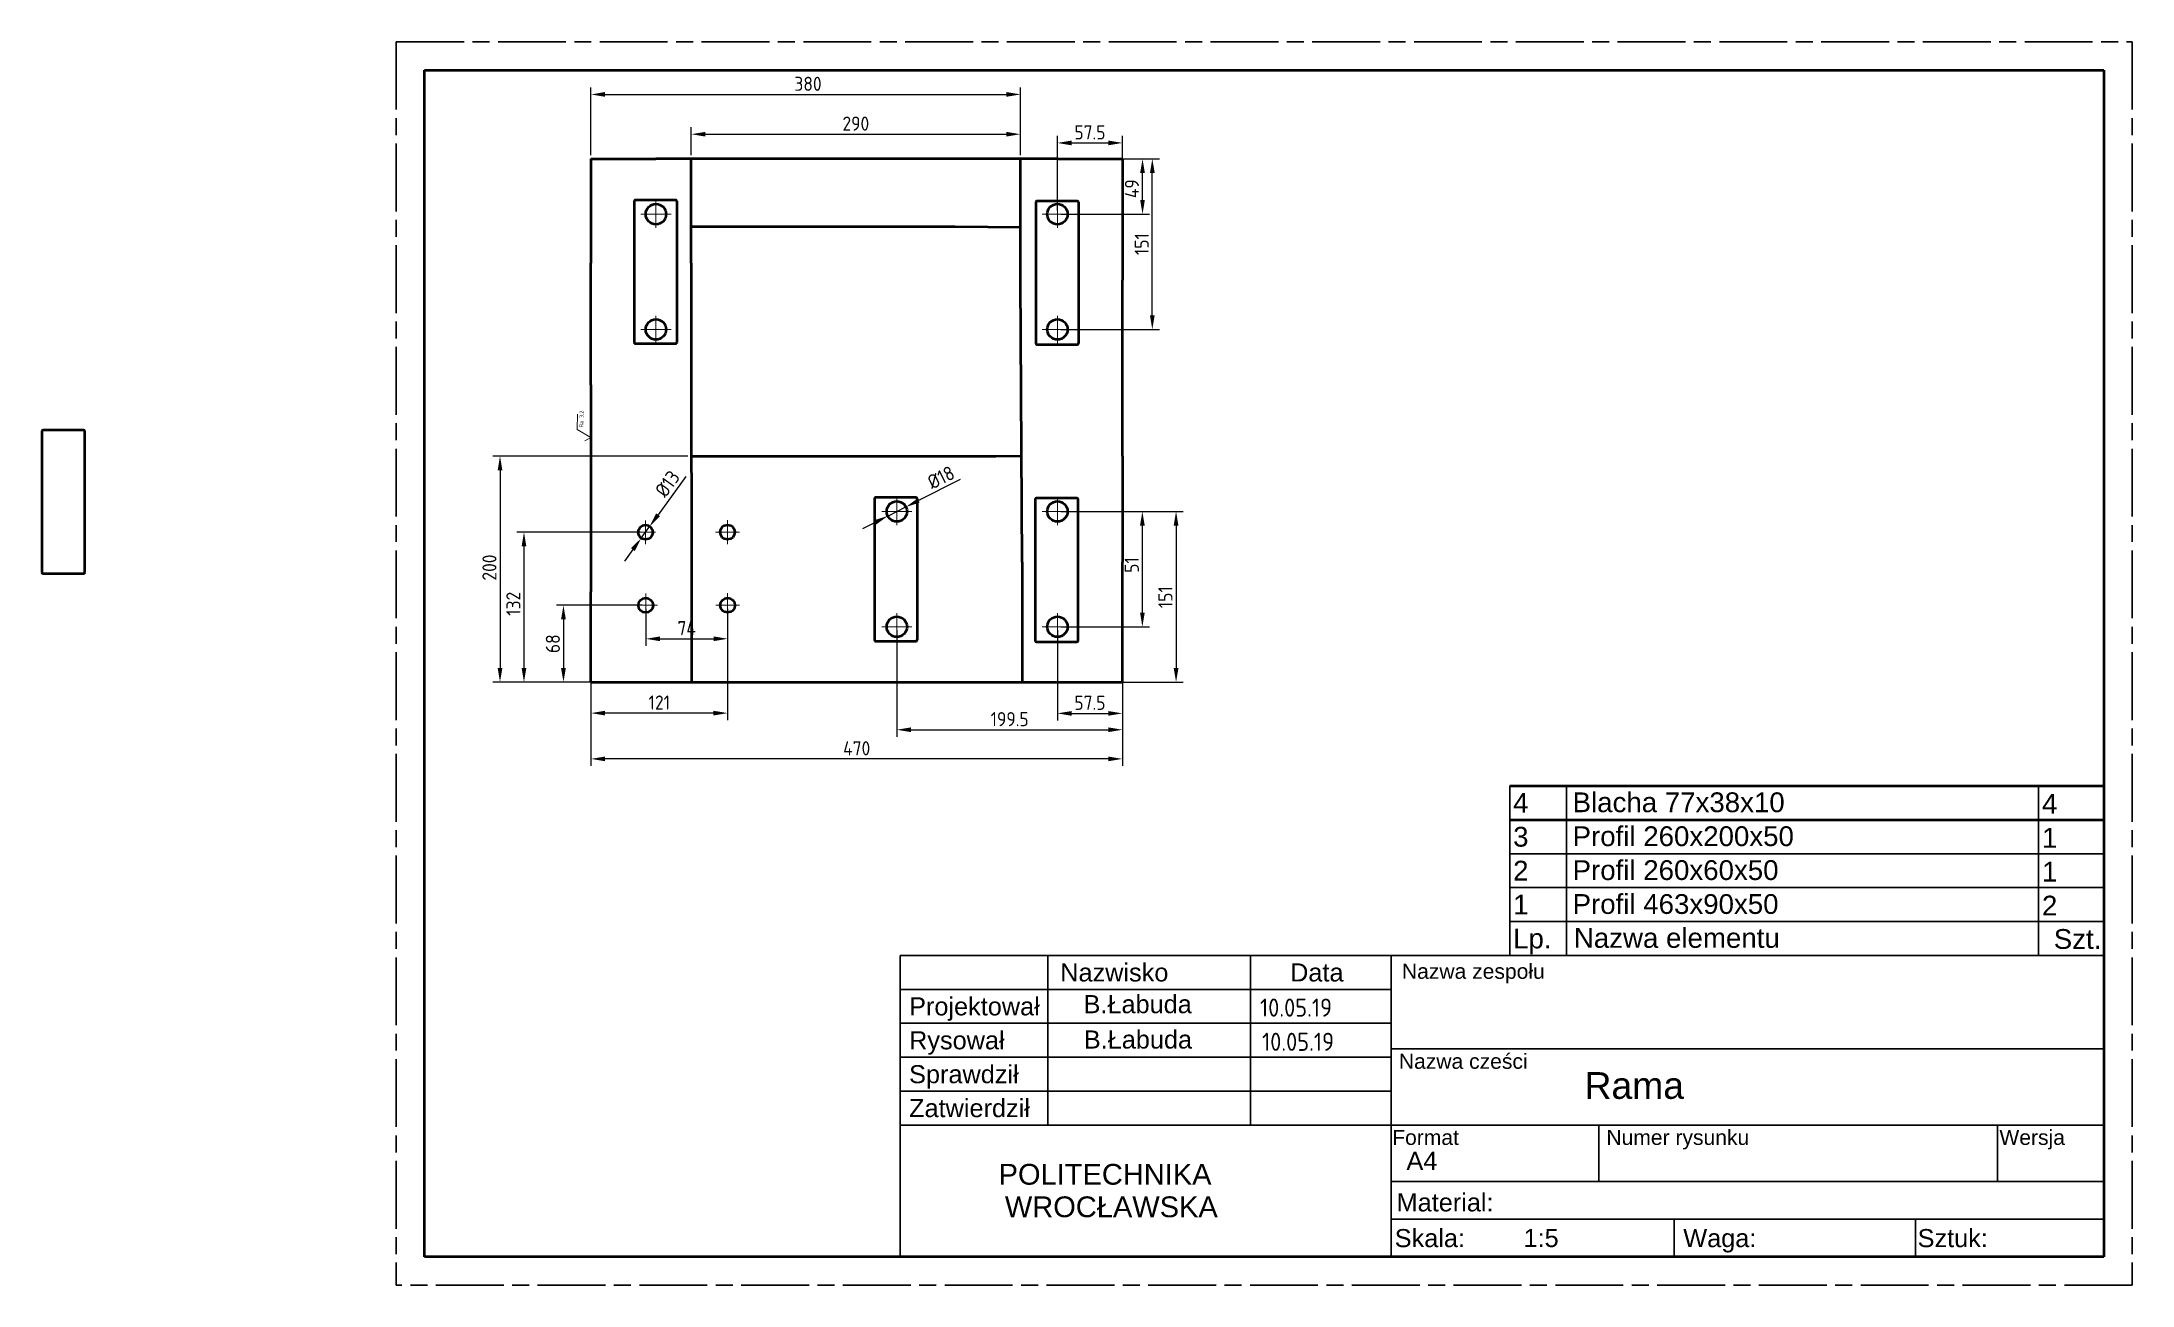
# Model space of a CAD drawing. Header units: millimetres. Extents: x 98 to 4367, y -12 to 2058.
# Drawn here: x 3351.1 to 3720.8, y 372.7 to 592.7 of the extents above; entities that cross this region are included whole.
import ezdxf
from ezdxf.enums import TextEntityAlignment as Align

# ---------------------------------------------------------------- set-up
doc = ezdxf.new("R2010")
doc.units = ezdxf.units.MM
doc.linetypes.add('AM_ISO08W050', pattern=[18, 12, -1.5, 3, -1.5])
doc.linetypes.add('AM_ISO08W050x2', pattern=[9, 6, -0.75, 1.5, -0.75])
doc.layers.get('0').update_dxf_attribs({"lineweight": 50})
doc.layers.get('Defpoints').update_dxf_attribs({"lineweight": 30})
for name, color, linetype, lineweight in [('AM_5', 7, 'Continuous', 15), ('AM_7N', 7, 'AM_ISO08W050', 15), ('Default', 7, 'Continuous', 30)]:
    doc.layers.add(name, color=color, linetype=linetype, lineweight=lineweight)
doc.layers.add('niewidoczna', color=7, linetype='AM_ISO08W050', lineweight=30, plot=False)
doc.styles.add('Annotative', font='arial.ttf')
doc.styles.add('SEACAD_arial_ttf', font='arial.ttf')
doc.styles.add('SEACAD_arial_ttfB', font='arial.ttf')
doc.styles.get("Standard").update_dxf_attribs({"font": 'geniso.shx'})
doc.dimstyles.new('ISO-25$0', dxfattribs={"dimtxt": 2.5, "dimasz": 2.5, "dimexe": 1.25, "dimexo": 0.625, "dimtad": 1, "dimtxsty": 'Standard', "dimcen": 2.5, "dimadec": 0, "dimazin": 0, "dimtfac": 1, "dimtmove": 0, "dimatfit": 3, "dimfxl": 1, "dimarcsym": 0})
doc.dimstyles.new('ISO-25$3', dxfattribs={"dimtxt": 2.5, "dimasz": 2.5, "dimexe": 1.25, "dimexo": 0.625, "dimtad": 1, "dimtxsty": 'Standard', "dimcen": 2.5, "dimadec": 0, "dimazin": 0, "dimtfac": 1, "dimtmove": 0, "dimatfit": 3, "dimfxl": 1, "dimarcsym": 0})

msp = doc.modelspace()

# ---------------------------------------------------------------- texts
at = {"char_height": 3.2004, "width": 23.60693, "attachment_point": 1, "style": 'SEACAD_arial_ttfB'}
for s, insert in [('B.Łabuda', (3535.372, 424.033)), ('B.Łabuda', (3535.42, 417.779)), ('1:5', (3613.176, 382.656))]:
    msp.add_mtext(s, dxfattribs=dict(at, insert=insert))
at = {"layer": 'AM_5', "attachment_point": 1}
for s, width, insert, char_height in [('{\\C0;10.05.19}', 35.79879, (3566.582, 423.426), 3.2004), ('{\\C0;10.05.19}', 35.79879, (3566.938, 417.374), 3.2004), ('{\\fArial|b0|i0|c238|p34;\\C0;Rama}', 69.20674, (3623.961, 410.405), 4.725)]:
    msp.add_mtext_dynamic_manual_height_columns(s, width=width, gutter_width=12.5, heights=[0], dxfattribs=dict(at, insert=insert, char_height=char_height))
at = {"layer": 'Default', "color": 7, "linetype": 'Continuous'}
for s, height, style, p in [('Nazwisko', 3.2004, 'SEACAD_arial_ttf', (3531.245, 429.645)), ('Data', 3.2004, 'SEACAD_arial_ttf', (3571.899, 429.645)), (' Nazwa zespołu', 2.667, 'SEACAD_arial_ttf', (3590.636, 429.585)), ('Projektował', 3.2004, 'SEACAD_arial_ttf', (3504.517, 423.644)), ('Rysował', 3.2004, 'SEACAD_arial_ttf', (3504.517, 417.643)), ('Sprawdził', 3.2004, 'SEACAD_arial_ttf', (3504.517, 411.643)), ('Nazwa cześci', 2.667, 'SEACAD_arial_ttf', (3591.133, 413.661)), ('Zatwierdził', 3.2004, 'SEACAD_arial_ttf', (3504.517, 405.642)), ('Format', 2.667, 'SEACAD_arial_ttf', (3589.951, 400.193)), ('Numer rysunku', 2.667, 'SEACAD_arial_ttf', (3627.829, 400.193)), ('Wersja', 2.667, 'SEACAD_arial_ttf', (3697.339, 400.193)), ('A4', 3.2004, 'SEACAD_arial_ttfB', (3592.473, 396.307)), ('     POLITECHNIKA                      ', 3.675, 'SEACAD_arial_ttf', (3513.219, 394.167)), ('             WROCŁAWSKA', 3.675, 'SEACAD_arial_ttf', (3502.917, 388.415)), ('Material:', 3.2004, 'SEACAD_arial_ttf', (3590.734, 388.963)), ('Skala:', 3.2004, 'SEACAD_arial_ttf', (3590.401, 382.639)), ('Waga:', 3.2004, 'SEACAD_arial_ttf', (3641.431, 382.639)), ('Sztuk:', 3.2004, 'SEACAD_arial_ttf', (3682.875, 382.639))]:
    msp.add_text(s, height=height, dxfattribs=dict(at, style=style)).set_placement(p, align=Align.TOP_LEFT)
at = {"layer": 'Default', "char_height": 2.5, "attachment_point": 1, "style": 'Annotative'}
for s, insert, width in [('{\\H1.4x;4}', (3611.343, 459.804), 8.72614), ('{\\H1.4x;Blacha 77x38x10}', (3621.857, 459.899), 80.01763), ('{\\H1.4x;4}', (3704.867, 459.619), 8.72614), ('{\\H1.4x;3}', (3611.343, 453.804), 8.72614), ('{\\H1.4x;Profil 260x200x50}', (3621.857, 453.899), 80.01763), ('{\\H1.4x;1}', (3704.867, 453.619), 8.72614), ('{\\H1.4x;2}', (3611.343, 447.804), 8.72614), ('{\\H1.4x;Profil 260x60x50}', (3621.857, 447.899), 59.88846), ('{\\H1.4x;1}', (3704.867, 447.619), 8.72614), ('{\\H1.4x;1}', (3611.343, 441.804), 8.72614), ('{\\H1.4x;Profil 463x90x50}', (3621.857, 441.899), 59.88846), ('{\\H1.4x;2}', (3704.867, 441.619), 8.72614), ('{\\H1.4x;Lp.}', (3611.343, 435.804), 8.72614), ('{\\H1.4x;Nazwa elementu}', (3622.082, 435.899), 59.88846), ('{\\H1.4x;Szt.}', (3706.951, 435.714), 8.72614)]:
    msp.add_mtext(s, dxfattribs=dict(at, insert=insert, width=width))

# ---------------------------------------------------------------- blocks, each defined once
blk = doc.blocks.new('*D960')
at = {"layer": 'AM_5', "color": 0, "lineweight": -2, "transparency": 16777216}
for p, q in [((3530.75, 488.58), (3530.75, 472.63)), ((3542.25, 488.58), (3542.25, 472.63)), ((3533.25, 473.88), (3539.75, 473.88))]:
    blk.add_line(p, q, dxfattribs=at)
at = {"layer": 'AM_5', "color": 0, "transparency": 16777216}
for points in [[(3533.25, 474.29), (3533.25, 473.46), (3530.75, 473.88)], [(3539.75, 474.29), (3539.75, 473.46), (3542.25, 473.88)]]:
    blk.add_solid(points, dxfattribs=at)
at = {"layer": 'Defpoints', "color": 0, "transparency": 16777216}
for p in [(3530.75, 489.21), (3542.25, 489.21), (3542.25, 473.88)]:
    blk.add_point(p, dxfattribs=at)
at = {"layer": 'AM_5', "color": 0, "transparency": 16777216, "insert": (3536.5, 475.75), "char_height": 2.5, "attachment_point": 5}
blk.add_mtext('57.5', dxfattribs=at)
blk = doc.blocks.new('*D961')
at = {"layer": 'AM_5', "color": 0, "lineweight": -2, "transparency": 16777216}
for p, q in [((3502.35, 488.58), (3502.35, 469.73)), ((3542.25, 488.58), (3542.25, 469.73)), ((3504.85, 470.98), (3539.75, 470.98))]:
    blk.add_line(p, q, dxfattribs=at)
at = {"layer": 'AM_5', "color": 0, "transparency": 16777216}
for points in [[(3504.85, 471.4), (3504.85, 470.57), (3502.35, 470.98)], [(3539.75, 471.4), (3539.75, 470.57), (3542.25, 470.98)]]:
    blk.add_solid(points, dxfattribs=at)
at = {"layer": 'Defpoints', "color": 0, "transparency": 16777216}
for p in [(3502.35, 489.21), (3542.25, 489.21), (3542.25, 470.98)]:
    blk.add_point(p, dxfattribs=at)
at = {"layer": 'AM_5', "color": 0, "transparency": 16777216, "insert": (3522.3, 472.86), "char_height": 2.5, "attachment_point": 5}
blk.add_mtext('199.5', dxfattribs=at)
blk = doc.blocks.new('*D962')
at = {"layer": 'AM_5', "color": 0, "lineweight": -2, "transparency": 16777216}
for p, q in [((3448.25, 478.78), (3448.25, 464.58)), ((3542.25, 478.78), (3542.25, 464.58)), ((3539.75, 465.83), (3450.75, 465.83))]:
    blk.add_line(p, q, dxfattribs=at)
at = {"layer": 'AM_5', "color": 0, "transparency": 16777216}
for points in [[(3450.75, 466.24), (3450.75, 465.41), (3448.25, 465.83)], [(3539.75, 466.24), (3539.75, 465.41), (3542.25, 465.83)]]:
    blk.add_solid(points, dxfattribs=at)
at = {"layer": 'Defpoints', "color": 0, "transparency": 16777216}
for p in [(3448.25, 479.41), (3542.25, 479.41), (3448.25, 465.83)]:
    blk.add_point(p, dxfattribs=at)
at = {"layer": 'AM_5', "color": 0, "transparency": 16777216, "insert": (3495.25, 467.7), "char_height": 2.5, "attachment_point": 5}
blk.add_mtext('470', dxfattribs=at)
blk = doc.blocks.new('*D963')
at = {"layer": 'AM_5', "color": 0, "lineweight": -2, "transparency": 16777216}
for p, q in [((3448.25, 492.39), (3448.25, 472.68)), ((3472.42, 492.39), (3472.42, 472.68)), ((3469.92, 473.93), (3450.75, 473.93))]:
    blk.add_line(p, q, dxfattribs=at)
at = {"layer": 'AM_5', "color": 0, "transparency": 16777216}
for points in [[(3450.75, 474.34), (3450.75, 473.51), (3448.25, 473.93)], [(3469.92, 474.34), (3469.92, 473.51), (3472.42, 473.93)]]:
    blk.add_solid(points, dxfattribs=at)
at = {"layer": 'Defpoints', "color": 0, "transparency": 16777216}
for p in [(3448.25, 493.02), (3472.42, 493.02), (3448.25, 473.93)]:
    blk.add_point(p, dxfattribs=at)
at = {"layer": 'AM_5', "color": 0, "transparency": 16777216, "insert": (3460.34, 475.8), "char_height": 2.5, "attachment_point": 5}
blk.add_mtext('121', dxfattribs=at)
blk = doc.blocks.new('*D964')
at = {"layer": 'AM_5', "color": 0, "lineweight": -2, "transparency": 16777216}
for p, q in [((3457.95, 492.38), (3457.95, 485.82)), ((3472.42, 492.39), (3472.43, 485.83)), ((3460.45, 487.07), (3469.93, 487.08))]:
    blk.add_line(p, q, dxfattribs=at)
at = {"layer": 'AM_5', "color": 0, "transparency": 16777216}
for points in [[(3460.45, 487.49), (3460.45, 486.66), (3457.95, 487.07)], [(3469.93, 487.5), (3469.93, 486.66), (3472.43, 487.08)]]:
    blk.add_solid(points, dxfattribs=at)
at = {"layer": 'Defpoints', "color": 0, "transparency": 16777216}
for p in [(3457.94, 493.01), (3472.42, 493.02), (3472.43, 487.08)]:
    blk.add_point(p, dxfattribs=at)
at = {"layer": 'AM_5', "color": 0, "transparency": 16777216, "insert": (3465.19, 488.95), "char_height": 2.5, "attachment_point": 5, "rotation": 0.0402}
blk.add_mtext('74', dxfattribs=at)
blk = doc.blocks.new('*D965')
at = {"layer": 'AM_5', "color": 0, "lineweight": -2, "transparency": 16777216}
for p, q in [((3457.32, 493.01), (3442.14, 493.01)), ((3443.39, 490.51), (3443.39, 481.91)), ((3457.32, 479.41), (3442.14, 479.41))]:
    blk.add_line(p, q, dxfattribs=at)
at = {"layer": 'AM_5', "color": 0, "transparency": 16777216}
for points in [[(3442.97, 490.51), (3443.81, 490.51), (3443.39, 493.01)], [(3442.97, 481.91), (3443.81, 481.91), (3443.39, 479.41)]]:
    blk.add_solid(points, dxfattribs=at)
at = {"layer": 'Defpoints', "color": 0, "transparency": 16777216}
for p in [(3457.94, 493.01), (3443.39, 479.41), (3457.94, 479.41)]:
    blk.add_point(p, dxfattribs=at)
at = {"layer": 'AM_5', "color": 0, "transparency": 16777216, "insert": (3441.52, 486.21), "char_height": 2.5, "attachment_point": 5, "rotation": 90}
blk.add_mtext('68', dxfattribs=at)
blk = doc.blocks.new('*D957')
at = {"layer": 'AM_5', "color": 0, "lineweight": -2, "transparency": 16777216}
for p, q in [((3456.96, 505.93), (3435.16, 505.93)), ((3436.41, 503.43), (3436.41, 481.91)), ((3456.96, 479.41), (3435.16, 479.41))]:
    blk.add_line(p, q, dxfattribs=at)
at = {"layer": 'AM_5', "color": 0, "transparency": 16777216}
for points in [[(3435.99, 503.43), (3436.83, 503.43), (3436.41, 505.93)], [(3435.99, 481.91), (3436.83, 481.91), (3436.41, 479.41)]]:
    blk.add_solid(points, dxfattribs=at)
at = {"layer": 'Defpoints', "color": 0, "transparency": 16777216}
for p in [(3457.58, 505.93), (3436.41, 479.41), (3457.58, 479.41)]:
    blk.add_point(p, dxfattribs=at)
at = {"layer": 'AM_5', "color": 0, "transparency": 16777216, "insert": (3434.54, 493.27), "char_height": 2.5, "attachment_point": 5, "rotation": 90}
blk.add_mtext('132', dxfattribs=at)
blk = doc.blocks.new('*D966')
at = {"layer": 'AM_5', "color": 0, "lineweight": -2, "transparency": 16777216}
for p, q in [((3465.4, 519.41), (3430.92, 519.41)), ((3432.17, 516.91), (3432.17, 481.91)), ((3465.4, 479.41), (3430.92, 479.41))]:
    blk.add_line(p, q, dxfattribs=at)
at = {"layer": 'AM_5', "color": 0, "transparency": 16777216}
for points in [[(3431.76, 516.91), (3432.59, 516.91), (3432.17, 519.41)], [(3431.76, 481.91), (3432.59, 481.91), (3432.17, 479.41)]]:
    blk.add_solid(points, dxfattribs=at)
at = {"layer": 'Defpoints', "color": 0, "transparency": 16777216}
for p in [(3466.02, 519.41), (3432.17, 479.41), (3466.02, 479.41)]:
    blk.add_point(p, dxfattribs=at)
at = {"layer": 'AM_5', "color": 0, "transparency": 16777216, "insert": (3430.3, 499.68), "char_height": 2.5, "attachment_point": 5, "rotation": 90}
blk.add_mtext('200', dxfattribs=at)
blk = doc.blocks.new('*S956')
at = {"layer": 'AM_5', "color": 2}
for p, q in [((1458.4, 1794.7), (1451.1, 1782.6)), ((1461.3, 1789.4), (1458.4, 1794.7)), ((1451.1, 1782.6), (1437.6, 1782.8))]:
    blk.add_line(p, q, dxfattribs=at)
at = {"layer": 'AM_5', "color": 2, "insert": (1449.5, 1787.9), "char_height": 3.5, "attachment_point": 7, "rotation": 178.8211}
blk.add_mtext('Ra 3.2', dxfattribs=at)
blk = doc.blocks.new('*D967')
at = {"layer": 'AM_5', "color": 0, "lineweight": -2, "transparency": 16777216}
for p, q in [((3465.02, 515.79), (3460.12, 509.01)), ((3457.14, 504.88), (3458.66, 506.99)), ((3455.67, 502.85), (3454.21, 500.83))]:
    blk.add_line(p, q, dxfattribs=at)
at = {"layer": 'AM_5', "color": 0, "transparency": 16777216}
for points in [[(3459.79, 509.26), (3460.46, 508.77), (3458.66, 506.99)], [(3455.34, 503.1), (3456.01, 502.61), (3457.14, 504.88)]]:
    blk.add_solid(points, dxfattribs=at)
at = {"layer": 'Defpoints', "color": 0, "transparency": 16777216}
for p in [(3458.66, 506.99, 0), (3457.14, 504.88, 0)]:
    blk.add_point(p, dxfattribs=at)
at = {"layer": 'AM_5', "color": 0, "transparency": 16777216, "insert": (3461.78, 514.51), "char_height": 2.5, "attachment_point": 5, "rotation": 54.1512}
blk.add_mtext('%%C13', dxfattribs=at)
blk = doc.blocks.new('*D968')
at = {"layer": 'AM_5', "color": 0, "lineweight": -2, "transparency": 16777216}
for p, q in [((3513.57, 515.24), (3506.19, 511.54)), ((3500.74, 508.8), (3503.96, 510.41)), ((3498.51, 507.68), (3496.27, 506.55))]:
    blk.add_line(p, q, dxfattribs=at)
at = {"layer": 'AM_5', "color": 0, "transparency": 16777216}
for points in [[(3506.01, 511.91), (3506.38, 511.16), (3503.96, 510.41)], [(3498.32, 508.05), (3498.7, 507.3), (3500.74, 508.8)]]:
    blk.add_solid(points, dxfattribs=at)
at = {"layer": 'Defpoints', "color": 0, "transparency": 16777216}
for p in [(3503.96, 510.41, 0), (3500.74, 508.8, 0)]:
    blk.add_point(p, dxfattribs=at)
at = {"layer": 'AM_5', "color": 0, "transparency": 16777216, "insert": (3510.16, 515.63), "char_height": 2.5, "attachment_point": 5, "rotation": 26.67}
blk.add_mtext('%%C18', dxfattribs=at)
blk = doc.blocks.new('*D969')
at = {"layer": 'AM_5', "color": 0, "lineweight": -2, "transparency": 16777216}
for p, q in [((3531.38, 509.61), (3552.98, 509.61)), ((3551.73, 507.11), (3551.73, 481.91)), ((3531.38, 479.41), (3552.98, 479.41))]:
    blk.add_line(p, q, dxfattribs=at)
at = {"layer": 'AM_5', "color": 0, "transparency": 16777216}
for points in [[(3551.31, 507.11), (3552.15, 507.11), (3551.73, 509.61)], [(3551.31, 481.91), (3552.15, 481.91), (3551.73, 479.41)]]:
    blk.add_solid(points, dxfattribs=at)
at = {"layer": 'Defpoints', "color": 0, "transparency": 16777216}
for p in [(3530.75, 509.61), (3530.75, 479.41), (3551.73, 479.41)]:
    blk.add_point(p, dxfattribs=at)
at = {"layer": 'AM_5', "color": 0, "transparency": 16777216, "insert": (3549.85, 494.43), "char_height": 2.5, "attachment_point": 5, "rotation": 90}
blk.add_mtext('151', dxfattribs=at)
blk = doc.blocks.new('*D970')
at = {"layer": 'AM_5', "color": 0, "lineweight": -2, "transparency": 16777216}
for p, q in [((3531.38, 509.61), (3547.02, 509.61)), ((3545.77, 491.71), (3545.77, 507.11)), ((3531.38, 489.21), (3547.02, 489.21))]:
    blk.add_line(p, q, dxfattribs=at)
at = {"layer": 'AM_5', "color": 0, "transparency": 16777216}
for points in [[(3545.36, 507.11), (3546.19, 507.11), (3545.77, 509.61)], [(3545.36, 491.71), (3546.19, 491.71), (3545.77, 489.21)]]:
    blk.add_solid(points, dxfattribs=at)
at = {"layer": 'Defpoints', "color": 0, "transparency": 16777216}
for p in [(3530.75, 509.61), (3545.77, 509.61), (3530.75, 489.21)]:
    blk.add_point(p, dxfattribs=at)
at = {"layer": 'AM_5', "color": 0, "transparency": 16777216, "insert": (3543.9, 499.41), "char_height": 2.5, "attachment_point": 5, "rotation": 90}
blk.add_mtext(' 51', dxfattribs=at)
blk = doc.blocks.new('*D958')
at = {"layer": 'AM_5', "color": 0, "lineweight": -2, "transparency": 16777216}
for p, q in [((3465.99, 572.63), (3465.99, 577.6)), ((3524.21, 572.63), (3524.21, 577.6)), ((3468.49, 576.35), (3521.71, 576.35))]:
    blk.add_line(p, q, dxfattribs=at)
at = {"layer": 'AM_5', "color": 0, "transparency": 16777216}
for points in [[(3468.49, 576.77), (3468.49, 575.94), (3465.99, 576.35)], [(3521.71, 576.77), (3521.71, 575.94), (3524.21, 576.35)]]:
    blk.add_solid(points, dxfattribs=at)
at = {"layer": 'Defpoints', "color": 0, "transparency": 16777216}
for p in [(3524.21, 576.35), (3465.99, 572.01), (3524.21, 572.01)]:
    blk.add_point(p, dxfattribs=at)
at = {"layer": 'AM_5', "color": 0, "transparency": 16777216, "insert": (3495.1, 578.23), "char_height": 2.5, "attachment_point": 5}
blk.add_mtext('290', dxfattribs=at)
blk = doc.blocks.new('*D971')
at = {"layer": 'AM_5', "color": 0, "lineweight": -2, "transparency": 16777216}
for p, q in [((3530.75, 562.83), (3530.75, 576.06)), ((3533.25, 574.81), (3539.75, 574.81)), ((3542.25, 562.83), (3542.25, 576.06))]:
    blk.add_line(p, q, dxfattribs=at)
at = {"layer": 'AM_5', "color": 0, "transparency": 16777216}
for points in [[(3533.25, 575.23), (3533.25, 574.39), (3530.75, 574.81)], [(3539.75, 575.23), (3539.75, 574.39), (3542.25, 574.81)]]:
    blk.add_solid(points, dxfattribs=at)
at = {"layer": 'Defpoints', "color": 0, "transparency": 16777216}
for p in [(3542.25, 574.81), (3530.75, 562.21), (3542.25, 562.21)]:
    blk.add_point(p, dxfattribs=at)
at = {"layer": 'AM_5', "color": 0, "transparency": 16777216, "insert": (3536.5, 576.68), "char_height": 2.5, "attachment_point": 5}
blk.add_mtext('57.5', dxfattribs=at)
blk = doc.blocks.new('*D972')
at = {"layer": 'AM_5', "color": 0, "lineweight": -2, "transparency": 16777216}
for p, q in [((3531.38, 572.01), (3547.05, 572.01)), ((3545.8, 564.71), (3545.8, 569.51)), ((3531.38, 562.21), (3547.05, 562.21))]:
    blk.add_line(p, q, dxfattribs=at)
at = {"layer": 'AM_5', "color": 0, "transparency": 16777216}
for points in [[(3545.38, 569.51), (3546.21, 569.51), (3545.8, 572.01)], [(3545.38, 564.71), (3546.21, 564.71), (3545.8, 562.21)]]:
    blk.add_solid(points, dxfattribs=at)
at = {"layer": 'Defpoints', "color": 0, "transparency": 16777216}
for p in [(3530.75, 572.01), (3545.8, 572.01), (3530.75, 562.21)]:
    blk.add_point(p, dxfattribs=at)
at = {"layer": 'AM_5', "color": 0, "transparency": 16777216, "insert": (3543.92, 566.71), "char_height": 2.5, "attachment_point": 5, "rotation": 90}
blk.add_mtext('49', dxfattribs=at)
blk = doc.blocks.new('*D973')
at = {"layer": 'AM_5', "color": 0, "lineweight": -2, "transparency": 16777216}
for p, q in [((3531.38, 572.01), (3548.78, 572.01)), ((3547.53, 544.31), (3547.53, 569.51)), ((3531.38, 541.81), (3548.78, 541.81))]:
    blk.add_line(p, q, dxfattribs=at)
at = {"layer": 'AM_5', "color": 0, "transparency": 16777216}
for points in [[(3547.11, 569.51), (3547.95, 569.51), (3547.53, 572.01)], [(3547.11, 544.31), (3547.95, 544.31), (3547.53, 541.81)]]:
    blk.add_solid(points, dxfattribs=at)
at = {"layer": 'Defpoints', "color": 0, "transparency": 16777216}
for p in [(3530.75, 572.01), (3547.53, 572.01), (3530.75, 541.81)]:
    blk.add_point(p, dxfattribs=at)
at = {"layer": 'AM_5', "color": 0, "transparency": 16777216, "insert": (3545.66, 556.91), "char_height": 2.5, "attachment_point": 5, "rotation": 90}
blk.add_mtext('151', dxfattribs=at)
blk = doc.blocks.new('*D959')
at = {"layer": 'AM_5', "color": 0, "lineweight": -2, "transparency": 16777216}
for p, q in [((3448.25, 572.63), (3448.25, 584.64)), ((3524.21, 572.63), (3524.21, 584.64)), ((3450.75, 583.39), (3521.71, 583.39))]:
    blk.add_line(p, q, dxfattribs=at)
at = {"layer": 'AM_5', "color": 0, "transparency": 16777216}
for points in [[(3450.75, 583.81), (3450.75, 582.97), (3448.25, 583.39)], [(3521.71, 583.81), (3521.71, 582.97), (3524.21, 583.39)]]:
    blk.add_solid(points, dxfattribs=at)
at = {"layer": 'Defpoints', "color": 0, "transparency": 16777216}
for p in [(3524.21, 583.39), (3448.25, 572.01), (3524.21, 572.01)]:
    blk.add_point(p, dxfattribs=at)
at = {"layer": 'AM_5', "color": 0, "transparency": 16777216, "insert": (3486.64, 585.27), "char_height": 2.5, "attachment_point": 5}
blk.add_mtext('380', dxfattribs=at)
blk = doc.blocks.new('t')
for p, q in [((1960.2, -1934.4, 0), (1960.2, -2059.2, 0)), ((1997, -1933.3, 0), (1961.3, -1933.3, 0)), ((1998.2, -2059.2, 0), (1998.2, -1934.4, 0)), ((1961.3, -2060.3, 0), (1997, -2060.3, 0))]:
    blk.add_line(p, q)
for centre, start, end in [((1961.3, -1934.4, 0), 90, 180), ((1997, -1934.4, 0), 0, 90), ((1961.3, -2059.2, 0), 180, 270), ((1997, -2059.2, 0), 270, 0)]:
    blk.add_arc(centre, 1.13, start, end)

# ---------------------------------------------------------------- dimensions: what is measured, and where the dimension line sits
at = {"layer": 'AM_5'}
for base, p1, p2, angle, text, picture, middle in [((3524.211, 583.391, 0), (3448.251, 572.007, 0), (3524.211, 572.007, 0), 360, '380', '*D959', (3486.639, 583.391, 0)), ((3545.796, 572.007, 0), (3530.751, 562.207, 0), (3530.751, 572.007, 0), 90, '49', '*D972', (3545.796, 566.715, 0)), ((3432.175, 479.407, 0), (3466.021, 519.407, 0), (3466.021, 479.407, 0), 270, '200', '*D966', (3432.175, 499.684, 0)), ((3436.411, 479.407, 0), (3457.585, 505.934, 0), (3457.585, 479.407, 0), 270, '132', '*D957', (3436.411, 493.272, 0))]:
    dim = msp.add_linear_dim(base=base, p1=p1, p2=p2, angle=angle, text=text, dimstyle='ISO-25$0', dxfattribs=at)
    dim.commit()
    dim.dimension.update_dxf_attribs({"geometry": picture, "text_midpoint": middle, "dimtype": 161})
for p1, p2, distance, text, picture, middle in [((3465.991, 572.007, 0), (3524.211, 572.007, 0), 4.347, '290', '*D958', (3495.101, 578.229, 0)), ((3530.751, 562.207, 0), (3542.251, 562.207, 0), 12.602, '57.5', '*D971', (3536.501, 576.684, 0)), ((3530.751, 541.807, 0), (3530.751, 572.007, 0), -16.78, '151', '*D973', (3545.656, 556.907, 0)), ((3530.751, 489.207, 0), (3530.751, 509.607, 0), -15.022, ' 51', '*D970', (3543.898, 499.407, 0)), ((3457.945, 493.01, 0), (3457.945, 479.407, 0), -14.554, '68', '*D965', (3441.515, 486.208, 0)), ((3472.423, 493.02, 0), (3448.251, 493.02, 0), 19.094, '121', '*D963', (3460.337, 475.801, 0)), ((3457.945, 493.01, 0), (3472.423, 493.02, 0), -5.938, '74', '*D964', (3465.187, 488.952, 0)), ((3502.351, 489.207, 0), (3542.251, 489.207, 0), -18.224, '199.5', '*D961', (3522.301, 472.858, 0)), ((3530.751, 489.207, 0), (3542.251, 489.207, 0), -15.329, '57.5', '*D960', (3536.501, 475.753, 0)), ((3542.251, 479.407, 0), (3448.251, 479.407, 0), 13.579, '470', '*D962', (3495.251, 467.703, 0))]:
    dim = msp.add_aligned_dim(p1=p1, p2=p2, distance=distance, text=text, dimstyle='ISO-25$0', override={"dimpost": ''}, dxfattribs=at)
    dim.commit()
    dim.dimension.update_dxf_attribs({"geometry": picture, "text_midpoint": middle})
dim = msp.add_diameter_dim_2p(p1=(3457.137, 504.88, 0), p2=(3458.66, 506.988, 0), text='%%C13', dimstyle='ISO-25$3', override={"dimpost": ''}, dxfattribs=at)
dim.commit()
dim.dimension.update_dxf_attribs({"geometry": '*D967', "text_midpoint": (3461.783, 514.511)})
dim = msp.add_diameter_dim_2p(p1=(3500.743, 508.799, 0), p2=(3503.96, 510.415, 0), text='%%C18', dimstyle='ISO-25$3', dxfattribs=at)
dim.commit()
dim.dimension.update_dxf_attribs({"geometry": '*D968', "text_midpoint": (3510.155, 515.625, 0)})
dim = msp.add_linear_dim(base=(3551.728, 479.407, 0), p1=(3530.751, 509.607, 0), p2=(3530.751, 479.407, 0), angle=270, text='151', dimstyle='ISO-25$0', override={"dimpost": ''}, dxfattribs=at)
dim.commit()
dim.dimension.update_dxf_attribs({"geometry": '*D969', "text_midpoint": (3551.728, 494.434, 0), "dimtype": 161})

# ---------------------------------------------------------------- linework, layer by layer
for p, q in [((3418.82, 377.705), (3418.82, 587.705)), ((3418.82, 587.705), (3715.82, 587.705)), ((3715.82, 587.705), (3715.82, 377.705)), ((3448.251, 572.007), (3459.751, 572.007)), ((3448.251, 572.007), (3448.251, 553.507, 0)), ((3530.751, 572.007, 0), (3459.751, 572.007)), ((3465.991, 553.507, 0), (3465.991, 572.007)), ((3524.211, 550.507, 0), (3524.211, 572.007, 0)), ((3530.751, 572.007, 0), (3542.251, 572.007, 0)), ((3542.251, 572.007, 0), (3542.251, 550.507, 0)), ((3465.991, 560.007), (3512.651, 560.007, 0)), ((3512.651, 560.007, 0), (3524.211, 559.917, 0)), ((3448.251, 532.007), (3448.251, 553.507, 0)), ((3465.991, 553.507, 0), (3466.021, 479.407, 0)), ((3524.511, 500.607, 0), (3524.211, 550.507, 0)), ((3542.251, 519.407, 0), (3542.251, 550.507, 0)), ((3448.251, 532.007), (3448.251, 495.407, 0)), ((3466.021, 519.407, 0), (3519.851, 519.407, 0)), ((3519.851, 519.407, 0), (3524.398, 519.434, 0)), ((3542.251, 519.407, 0), (3542.251, 500.607, 0)), ((3524.511, 500.607, 0), (3524.511, 479.407, 0)), ((3542.251, 479.407, 0), (3542.251, 500.607, 0)), ((3448.251, 479.407, 0), (3448.251, 495.407, 0)), ((3448.251, 479.407, 0), (3493.614, 479.407, 0)), ((3493.614, 479.407, 0), (3542.251, 479.407, 0)), ((3610.756, 461.045), (3715.82, 461.045)), ((3610.756, 455.045), (3715.82, 455.045)), ((3715.82, 377.705), (3418.82, 377.705))]:
    msp.add_line(p, q)
for centre, radius in [((3459.751, 562.207), 1.8), ((3530.751, 562.207, 0), 1.8), ((3459.751, 541.807), 1.8), ((3530.751, 541.807, 0), 1.8), ((3502.351, 509.607, 0), 1.8), ((3530.751, 509.607, 0), 1.8), ((3457.899, 505.934, 0), 1.3), ((3472.405, 505.947, 0), 1.3), ((3457.945, 493.01, 0), 1.3), ((3472.423, 493.02, 0), 1.3), ((3502.351, 489.207, 0), 1.8), ((3530.751, 489.207, 0), 1.8)]:
    msp.add_circle(centre, radius)
at = {"layer": 'AM_7N', "linetype": 'AM_ISO08W050x2'}
for p, q in [((3457.073, 562.207), (3462.43, 562.207)), ((3528.073, 562.207, 0), (3533.43, 562.207, 0)), ((3457.073, 541.807), (3462.43, 541.807)), ((3528.073, 541.807, 0), (3533.43, 541.807, 0)), ((3457.899, 508.035, 0), (3457.899, 503.833, 0)), ((3472.405, 508.048, 0), (3472.405, 503.846, 0)), ((3499.673, 509.607, 0), (3505.03, 509.607, 0)), ((3528.073, 509.607, 0), (3533.43, 509.607, 0)), ((3455.484, 505.934, 0), (3459.686, 505.934, 0)), ((3470.304, 505.947, 0), (3474.506, 505.947, 0)), ((3455.844, 493.01, 0), (3460.046, 493.01, 0)), ((3457.945, 495.111, 0), (3457.945, 490.909, 0)), ((3470.322, 493.02, 0), (3474.524, 493.02, 0)), ((3472.423, 495.121, 0), (3472.423, 490.919, 0)), ((3499.673, 489.207, 0), (3505.03, 489.207, 0)), ((3528.073, 489.207, 0), (3533.43, 489.207, 0))]:
    msp.add_line(p, q, dxfattribs=at)
at = {"layer": 'AM_7N'}
for p, q in [((3459.751, 564.607), (3459.751, 559.807)), ((3530.751, 564.607, 0), (3530.751, 559.807, 0)), ((3459.751, 544.207), (3459.751, 539.407)), ((3530.751, 544.207, 0), (3530.751, 539.407, 0)), ((3502.351, 512.007, 0), (3502.351, 507.207, 0)), ((3530.751, 512.007, 0), (3530.751, 507.207, 0)), ((3502.351, 491.607, 0), (3502.351, 486.807, 0)), ((3530.751, 491.607, 0), (3530.751, 486.807, 0))]:
    msp.add_line(p, q, dxfattribs=at)
at = {"layer": 'Default'}
for p, q in [((3610.756, 455.045), (3610.756, 461.045)), ((3620.756, 437.045), (3620.756, 461.045)), ((3704.28, 437.045), (3704.28, 461.045)), ((3610.756, 449.045), (3610.756, 455.045)), ((3620.756, 431.045), (3620.756, 455.045)), ((3704.28, 431.045), (3704.28, 455.045)), ((3610.756, 443.045), (3610.756, 449.045)), ((3610.756, 449.045), (3715.82, 449.045)), ((3610.756, 437.045), (3610.756, 443.045)), ((3610.756, 443.045), (3715.82, 443.045)), ((3610.756, 431.045), (3610.756, 437.045)), ((3610.756, 437.045), (3715.82, 437.045))]:
    msp.add_line(p, q, dxfattribs=at)
at = {"layer": 'Default', "color": 7, "linetype": 'Continuous'}
for p, q in [((3502.917, 377.705), (3502.917, 431.045)), ((3502.917, 431.045), (3715.82, 431.045)), ((3529.027, 401.041), (3529.027, 431.045)), ((3564.879, 401.041), (3564.879, 431.045)), ((3589.8, 377.705), (3589.8, 431.045)), ((3502.917, 425.044), (3589.8, 425.044)), ((3502.917, 419.044), (3589.8, 419.044)), ((3589.8, 414.51), (3715.82, 414.51)), ((3502.917, 413.043), (3589.8, 413.043)), ((3502.917, 407.042), (3589.8, 407.042)), ((3502.917, 401.041), (3715.82, 401.041)), ((3626.496, 391.04), (3626.496, 400.908)), ((3697, 391.04), (3697, 400.908)), ((3589.8, 391.04), (3715.82, 391.04)), ((3589.8, 384.373), (3715.82, 384.373)), ((3639.831, 377.705), (3639.831, 384.373)), ((3682.483, 377.705), (3682.483, 384.373))]:
    msp.add_line(p, q, dxfattribs=at)
at = {"layer": 'niewidoczna'}
for p, q in [((3413.82, 592.705), (3413.82, 372.705)), ((3413.82, 592.705), (3720.82, 592.705)), ((3720.82, 592.705), (3720.82, 372.705)), ((3720.82, 372.705), (3413.82, 372.705))]:
    msp.add_line(p, q, dxfattribs=at)

# ---------------------------------------------------------------- block references
at = {"xscale": 0.2, "yscale": 0.2, "zscale": 0.2}
for p in [(3063.842, 951.361), (3134.87, 951.195), (2959.106, 910.671), (3106.336, 898.743), (3134.783, 898.621)]:
    msp.add_blockref('t', p, dxfattribs=at)
at = {"layer": 'AM_5', "xscale": 0.2, "yscale": 0.2, "zscale": 0.2, "rotation": 270}
msp.add_blockref('*S956', (3089.317, 814.347, 0), dxfattribs=at)

msp.set_redraw_order([(e.dxf.handle, doc.entitydb.next_handle()) for e in msp.query("TEXT MTEXT ATTDEF DIMENSION ARC_DIMENSION")])  # texts and dimensions are drawn at this point

doc.saveas('drawing.dxf')
